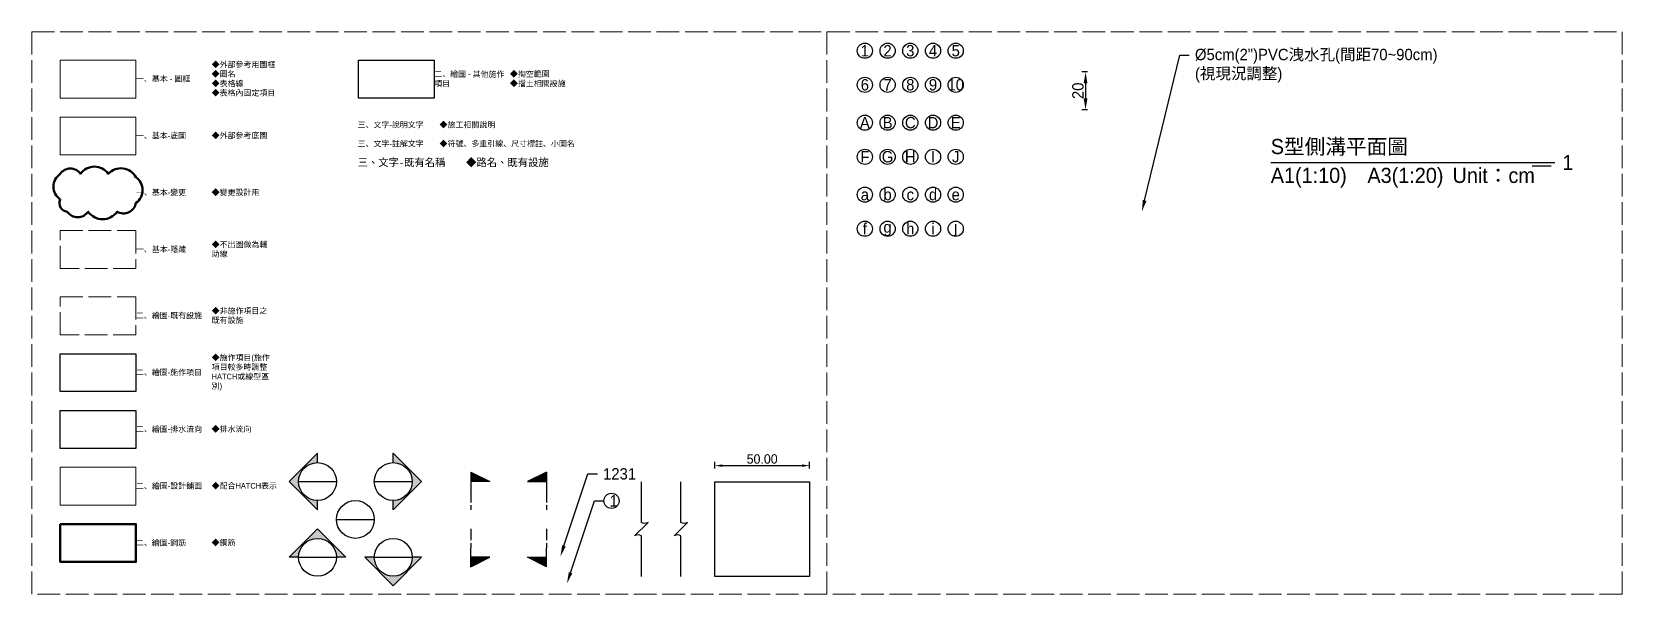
# Model space of a CAD drawing. Extents: x -2931 to 4779, y -2120 to 304.
# Drawn here: x 1044 to 1884, y 7 to 304 of the extents above; entities that cross this region are included whole.
import ezdxf
from ezdxf import colors
from ezdxf.entities.mleader import LeaderData, LeaderLine
from ezdxf.math import Vec2, Vec3

# ---------------------------------------------------------------- set-up
doc = ezdxf.new("R2010")
doc.units = 0
doc.header["$MEASUREMENT"] = 0
doc.linetypes.add('ACAD_ISO02W100', pattern=[15, 12, -3])
for name, color, linetype, lineweight in [('一、1.基本-圖框', 7, 'Continuous', 20), ('一、2.基本-底圖', 8, 'Continuous', 20), ('一、3.基本-變更', 1, 'Continuous', 50), ('二、1.繪圖-既有設施', 8, 'Continuous', 20), ('二、2.繪圖-施作項目', 181, 'Continuous', 30), ('二、3.繪圖-排水流向', 170, 'Continuous', 30), ('二、4.繪圖-設計鋪面', 40, 'Continuous', 20), ('二、5.繪圖-鋼筋', 60, 'Continuous', 50), ('二、6.繪圖-其他施作項目', 35, 'Continuous', 30)]:
    doc.layers.add(name, color=color, linetype=linetype, lineweight=lineweight)
doc.layers.add('一、4.基本-隱藏', color=9, linetype='ACAD_ISO02W100', lineweight=20, plot=False)
for name, color, linetype in [('三、1.文字-說明文字', 2, 'Continuous'), ('三、3.文字-註解文字', 2, 'Continuous'), ('三、4.文字-既有名稱', 8, 'Continuous')]:
    doc.layers.add(name, color=color, linetype=linetype)
doc.styles.add('既有名稱', font='kaiu.ttf', dxfattribs={"height": 4})
doc.styles.add('次圖名(詳圖)', font='MS PGothic.ttf', dxfattribs={"height": 6})
doc.styles.add('註解文字', font='MS PGothic.ttf', dxfattribs={"height": 5})
doc.styles.add('註解文字(詳圖)', font='MS PGothic.ttf', dxfattribs={"height": 6})
doc.styles.add('說明文字', font='MS PGothic.ttf', dxfattribs={"height": 3})
doc.dimstyles.new('註解文字', dxfattribs={"dimtxt": 5, "dimasz": 4, "dimexe": 2, "dimexo": 2.5, "dimgap": 1, "dimtad": 2, "dimzin": 0, "dimdsep": 46, "dimtxsty": '註解文字', "dimcen": 0.1, "dimclrd": 256, "dimclre": 256, "dimclrt": 256, "dimadec": 0, "dimazin": 0, "dimtfac": 1, "dimtofl": 0, "dimtmove": 0, "dimatfit": 3, "dimfxl": 1.5, "dimfxlon": 1, "dimtolj": 1, "dimtzin": 0, "dimlwd": -1, "dimlwe": -1, "dimarcsym": 1})
doc.dimstyles.new('註解文字(詳圖)', dxfattribs={"dimtxt": 6, "dimasz": 6, "dimexe": 2, "dimexo": 5, "dimgap": 1, "dimtad": 2, "dimzin": 0, "dimdsep": 46, "dimtxsty": '註解文字(詳圖)', "dimcen": 0.1, "dimclrd": 256, "dimclre": 256, "dimclrt": 256, "dimadec": 0, "dimazin": 0, "dimtfac": 1, "dimtofl": 0, "dimtmove": 0, "dimatfit": 3, "dimfxl": 1, "dimfxlon": 1, "dimtolj": 1, "dimtzin": 0, "dimlwd": -1, "dimlwe": -1, "dimarcsym": 1})

msp = doc.modelspace()

# ---------------------------------------------------------------- texts
at = {"layer": '一、1.基本-圖框', "char_height": 3, "attachment_point": 4, "style": '說明文字'}
for s, width, gutter_width, insert in [('{\\fMS PGothic|b0|i0|c128|p34;◆外部參考用圖框\\P◆圖名\\P◆表格}線\\P{\\fMS PGothic|b0|i0|c128|p34;◆}表格{\\fPMingLiU|b0|i0|c136|p18;內}固定項目', 35.80343, 15, (1138.868, 278.536)), ('{\\fMS PGothic|b0|i0|c128|p34;一、基本 - 圖框}', 37.92475, 1, (1098.868, 278.536))]:
    msp.add_mtext_dynamic_manual_height_columns(s, width=width, gutter_width=gutter_width, heights=[0], dxfattribs=dict(at, insert=insert))
at = {"layer": '一、2.基本-底圖', "char_height": 3, "attachment_point": 4, "style": '說明文字'}
for s, width, insert in [('{\\fMS PGothic|b0|i0|c128|p34;一、基本-底圖}', 35.05604, (1098.868, 248.536)), ('{\\fMS PGothic|b0|i0|c128|p34;◆外部參考底圖}', 31.67132, (1138.868, 248.536))]:
    msp.add_mtext_dynamic_manual_height_columns(s, width=width, gutter_width=15, heights=[0], dxfattribs=dict(at, insert=insert))
at = {"layer": '一、3.基本-變更', "char_height": 3, "attachment_point": 4, "style": '說明文字'}
for s, width, insert in [('{\\fMS PGothic|b0|i0|c128|p34;一、基本-變更}', 35.53957, (1098.868, 218.536)), ('{\\fMS PGothic|b0|i0|c128|p34;◆變更設計用}', 26.23159, (1138.868, 218.536))]:
    msp.add_mtext_dynamic_manual_height_columns(s, width=width, gutter_width=15, heights=[0], dxfattribs=dict(at, insert=insert))
at = {"layer": '一、4.基本-隱藏', "char_height": 3, "attachment_point": 4, "style": '說明文字'}
for s, width, insert in [('{\\fMS PGothic|b0|i0|c128|p34;◆不出圖做為輔助線}', 32.64664, (1138.868, 188.536)), ('{\\fMS PGothic|b0|i0|c128|p34;一、基本-隱藏}', 42.51711, (1098.868, 188.536))]:
    msp.add_mtext_dynamic_manual_height_columns(s, width=width, gutter_width=15, heights=[0], dxfattribs=dict(at, insert=insert))
at = {"layer": '三、1.文字-說明文字', "insert": (1215.95, 254.243), "char_height": 3, "attachment_point": 4, "style": '說明文字'}
msp.add_mtext_dynamic_manual_height_columns('{\\fMS PGothic|b0|i0|c128|p34;三、文字-\\fPMingLiU|b0|i0|c136|p18;說\\fMS PGothic|b0|i0|c128|p34;明文字\u3000\u3000◆}施工相關{\\fPMingLiU|b0|i0|c136|p18;說}明', width=109.18856, gutter_width=15, heights=[0], dxfattribs=at)
at = {"layer": '三、3.文字-註解文字'}
for s, width, gutter_width, insert, char_height, attachment_point, style in [('1', 8.38231, 30, (1483.868, 293.536), 6, 5, '註解文字(詳圖)'), ('2', 8.38231, 30, (1495.868, 293.536), 6, 5, '註解文字(詳圖)'), ('3', 8.38231, 30, (1507.868, 293.536), 6, 5, '註解文字(詳圖)'), ('4', 8.38231, 30, (1519.868, 293.536), 6, 5, '註解文字(詳圖)'), ('5', 8.38231, 30, (1531.868, 293.536), 6, 5, '註解文字(詳圖)'), ('6', 8.38231, 30, (1483.868, 275.536), 6, 5, '註解文字(詳圖)'), ('7', 8.38231, 30, (1495.868, 275.536), 6, 5, '註解文字(詳圖)'), ('8', 8.38231, 30, (1507.868, 275.536), 6, 5, '註解文字(詳圖)'), ('9', 8.38231, 30, (1519.868, 275.536), 6, 5, '註解文字(詳圖)'), ('10', 8.38231, 30, (1531.868, 275.536), 6, 5, '註解文字(詳圖)'), ('A', 8.38231, 30, (1483.868, 255.536), 6, 5, '註解文字(詳圖)'), ('B', 8.38231, 30, (1495.868, 255.536), 6, 5, '註解文字(詳圖)'), ('C', 8.38231, 30, (1507.868, 255.536), 6, 5, '註解文字(詳圖)'), ('D', 8.38231, 30, (1519.868, 255.536), 6, 5, '註解文字(詳圖)'), ('E', 8.38231, 30, (1531.868, 255.536), 6, 5, '註解文字(詳圖)'), ('{\\fMS PGothic|b0|i0|c128|p34;三、文字-註解文字\u3000\u3000◆符號、多重引線、尺寸標註、小圖名}', 110.73428, 15, (1215.95, 244.243), 3, 4, '說明文字'), ('S型側溝平面圖', 80.61929, 15, (1698.267, 242.505), 8, 4, '次圖名(詳圖)'), ('F', 8.38231, 30, (1483.868, 237.536), 6, 5, '註解文字(詳圖)'), ('G', 8.38231, 30, (1495.868, 237.536), 6, 5, '註解文字(詳圖)'), ('H', 8.38231, 30, (1507.868, 237.536), 6, 5, '註解文字(詳圖)'), ('I', 8.38231, 30, (1519.868, 237.536), 6, 5, '註解文字(詳圖)'), ('J', 8.38231, 30, (1531.868, 237.536), 6, 5, '註解文字(詳圖)'), ('1', 3, 15, (1852.267, 234.505), 8, 4, '次圖名(詳圖)'), ('A1(1:10)\u3000A3(1:20){\\fMS PGothic|b0|i0|c128|p34;^IUnit：cm}', 136.03259, 15, (1698.267, 226.505), 8, 4, '次圖名(詳圖)'), ('a', 8.38231, 30, (1483.868, 217.536), 6, 5, '註解文字(詳圖)'), ('b', 8.38231, 30, (1495.868, 217.536), 6, 5, '註解文字(詳圖)'), ('c', 8.38231, 30, (1507.868, 217.536), 6, 5, '註解文字(詳圖)'), ('d', 8.38231, 30, (1519.868, 217.536), 6, 5, '註解文字(詳圖)'), ('e', 8.38231, 30, (1531.868, 217.536), 6, 5, '註解文字(詳圖)'), ('f', 8.38231, 30, (1483.868, 199.536), 6, 5, '註解文字(詳圖)'), ('g', 8.38231, 30, (1495.868, 199.536), 6, 5, '註解文字(詳圖)'), ('h', 8.38231, 30, (1507.868, 199.536), 6, 5, '註解文字(詳圖)'), ('i', 8.38231, 30, (1519.868, 199.536), 6, 5, '註解文字(詳圖)'), ('j', 8.38231, 30, (1531.868, 199.536), 6, 5, '註解文字(詳圖)')]:
    msp.add_mtext_dynamic_manual_height_columns(s, width=width, gutter_width=gutter_width, heights=[0], dxfattribs=dict(at, insert=insert, char_height=char_height, attachment_point=attachment_point, style=style))
at = {"layer": '三、4.文字-既有名稱', "insert": (1215.95, 234.243), "char_height": 4, "attachment_point": 4, "style": '既有名稱'}
msp.add_mtext_dynamic_manual_height_columns('三、文字-既有名稱\u3000\u3000◆路名、既有設施', width=104.31543, gutter_width=20, heights=[0], dxfattribs=at)
at = {"layer": '二、1.繪圖-既有設施', "char_height": 3, "attachment_point": 4, "style": '說明文字'}
for s, width, insert in [('{\\fMS PGothic|b0|i0|c128|p34;二、繪圖-既有設施}', 38.83369, (1098.868, 153.536)), ('{\\fMS PGothic|b0|i0|c128|p34;◆非施作項目之既有設施}', 32.59781, (1138.868, 153.536))]:
    msp.add_mtext_dynamic_manual_height_columns(s, width=width, gutter_width=15, heights=[0], dxfattribs=dict(at, insert=insert))
at = {"layer": '二、2.繪圖-施作項目', "char_height": 3, "attachment_point": 4, "style": '說明文字'}
for s, width, insert in [('{\\fMS PGothic|b0|i0|c128|p34;◆施作項目(施作項目較多時調整HATCH或線型區別)}', 32.66801, (1138.868, 123.536)), ('{\\fMS PGothic|b0|i0|c128|p34;二、繪圖-施作項目}', 45.60771, (1098.868, 123.536))]:
    msp.add_mtext_dynamic_manual_height_columns(s, width=width, gutter_width=15, heights=[0], dxfattribs=dict(at, insert=insert))
at = {"layer": '二、3.繪圖-排水流向', "char_height": 3, "attachment_point": 4, "style": '說明文字'}
for s, width, insert in [('二、繪圖-排水流向', 66.83656, (1098.868, 93.536)), ('{\\fMS PGothic|b0|i0|c128|p34;◆排水流向}', 69.24082, (1138.868, 93.536))]:
    msp.add_mtext_dynamic_manual_height_columns(s, width=width, gutter_width=15, heights=[0], dxfattribs=dict(at, insert=insert))
at = {"layer": '二、4.繪圖-設計鋪面', "char_height": 3, "attachment_point": 4, "style": '說明文字'}
for s, width, insert in [('{\\fMS PGothic|b0|i0|c128|p34;二、繪圖-}設計{\\fMS PGothic|b0|i0|c128|p34;鋪面}', 35.9805, (1098.868, 63.536)), ('{\\fMS PGothic|b0|i0|c128|p34;◆配合HATCH表示}', 53.90893, (1138.868, 63.536))]:
    msp.add_mtext_dynamic_manual_height_columns(s, width=width, gutter_width=15, heights=[0], dxfattribs=dict(at, insert=insert))
at = {"layer": '二、5.繪圖-鋼筋', "char_height": 3, "attachment_point": 4, "style": '說明文字'}
for s, width, insert in [('{\\fMS PGothic|b0|i0|c128|p34;二、繪圖-}鋼筋', 45.60771, (1098.868, 33.536)), ('{\\fMS PGothic|b0|i0|c128|p34;◆}鋼筋', 32.66801, (1138.868, 33.536))]:
    msp.add_mtext_dynamic_manual_height_columns(s, width=width, gutter_width=15, heights=[0], dxfattribs=dict(at, insert=insert))
at = {"layer": '二、6.繪圖-其他施作項目', "char_height": 3, "attachment_point": 4, "style": '說明文字'}
for s, width, gutter_width, insert in [('二{\\fMS PGothic|b0|i0|c128|p34;、}繪圖{\\fMS PGothic|b0|i0|c128|p34; - }其他施作項目', 37.92475, 1, (1256.419, 278.536)), ('{\\fMS PGothic|b0|i0|c128|p34;◆}掏空範圍\\P{\\fMS PGothic|b0|i0|c128|p34;◆}擋土相關設施', 35.80343, 15, (1296.419, 278.536))]:
    msp.add_mtext_dynamic_manual_height_columns(s, width=width, gutter_width=gutter_width, heights=[0], dxfattribs=dict(at, insert=insert))

# ---------------------------------------------------------------- blocks, each defined once
blk = doc.blocks.new('*D1')
at = {"layer": 'Defpoints', "color": 0, "transparency": 16777216}
for p in [(1454.62, 74.42), (1404.62, 65.9), (1454.62, 65.9)]:
    blk.add_point(p, dxfattribs=at)
at = {"layer": '三、3.文字-註解文字', "transparency": 16777216}
for p, q in [((1404.62, 72.92), (1404.62, 76.42)), ((1454.62, 72.92), (1454.62, 76.42)), ((1408.62, 74.42), (1450.62, 74.42))]:
    blk.add_line(p, q, dxfattribs=at)
for points in [[(1408.62, 75.09), (1408.62, 73.76), (1404.62, 74.42)], [(1450.62, 75.09), (1450.62, 73.76), (1454.62, 74.42)]]:
    blk.add_solid(points, dxfattribs=at)
at = {"layer": '三、3.文字-註解文字', "transparency": 16777216, "insert": (1429.62, 77.92), "char_height": 5, "attachment_point": 5, "style": '註解文字'}
blk.add_mtext('\\A1;50.00', dxfattribs=at)
blk = doc.blocks.new('*D38')
at = {"layer": 'Defpoints', "color": 0, "transparency": 16777216}
for p in [(1620.43, 282.38), (1600.43, 262.38), (1620.43, 262.38)]:
    blk.add_point(p, dxfattribs=at)
at = {"layer": '三、3.文字-註解文字', "transparency": 16777216}
for p, q in [((1601.43, 282.38), (1598.43, 282.38)), ((1600.43, 276.38), (1600.43, 268.38)), ((1601.43, 262.38), (1598.43, 262.38))]:
    blk.add_line(p, q, dxfattribs=at)
for points in [[(1599.43, 276.38), (1601.43, 276.38), (1600.43, 282.38)], [(1599.43, 268.38), (1601.43, 268.38), (1600.43, 262.38)]]:
    blk.add_solid(points, dxfattribs=at)
at = {"layer": '三、3.文字-註解文字', "transparency": 16777216, "insert": (1596.43, 272.38), "char_height": 6, "attachment_point": 5, "rotation": 90, "style": '註解文字(詳圖)'}
blk.add_mtext('\\A1;20', dxfattribs=at)

# ---------------------------------------------------------------- dimensions: what is measured, and where the dimension line sits
at = {"layer": '三、3.文字-註解文字'}
dim = msp.add_linear_dim(base=(1600.432, 262.38), p1=(1620.432, 282.38), p2=(1620.432, 262.38), angle=90, text='20', dimstyle='註解文字(詳圖)', dxfattribs=at)
dim.commit()
dim.dimension.update_dxf_attribs({"geometry": '*D38', "text_midpoint": (1596.432, 272.38)})
dim = msp.add_linear_dim(base=(1454.619, 74.422), p1=(1404.619, 65.903), p2=(1454.619, 65.903), dimstyle='註解文字', dxfattribs=at)
dim.commit()
dim.dimension.update_dxf_attribs({"geometry": '*D1', "text_midpoint": (1429.619, 77.922)})

# ---------------------------------------------------------------- hatches: boundary and pattern name
at = {"layer": '三、3.文字-註解文字'}
h = msp.add_hatch(color=256, dxfattribs=at)
h.dxf.hatch_style = 1
h.paths.add_polyline_path([(1194.775, 81.02), (1179.775, 66.02), (1194.775, 51.02), (1194.775, 56.02, -0.4142136), (1184.775, 66.02, -0.4142136), (1194.775, 76.02)])
h = msp.add_hatch(color=256, dxfattribs=at)
h.dxf.hatch_style = 1
h.paths.add_polyline_path([(1234.775, 81.02), (1234.775, 76.02, -0.4142136), (1244.775, 66.02, -0.4142136), (1234.775, 56.02), (1234.775, 51.02), (1249.775, 66.02)])
h = msp.add_hatch(color=256, dxfattribs=at)
h.dxf.hatch_style = 1
h.paths.add_polyline_path([(1285.718, 66.02), (1275.718, 71.02), (1275.718, 66.02)])
h = msp.add_hatch(color=256, dxfattribs=at)
h.dxf.hatch_style = 1
h.paths.add_polyline_path([(1315.718, 66.02), (1315.718, 71.02), (1305.718, 66.02)])
h = msp.add_hatch(color=256, dxfattribs=at)
h.dxf.hatch_style = 1
h.paths.add_polyline_path([(1204.775, 26.02), (1209.775, 26.02), (1194.775, 41.02), (1179.775, 26.02), (1184.775, 26.02, -1)])
h = msp.add_hatch(color=256, dxfattribs=at)
h.dxf.hatch_style = 1
h.paths.add_polyline_path([(1224.775, 26.02), (1219.775, 26.02), (1234.775, 11.02), (1249.775, 26.02), (1244.775, 26.02, -1)])
h = msp.add_hatch(color=256, dxfattribs=at)
h.dxf.hatch_style = 1
h.paths.add_polyline_path([(1285.718, 26.02), (1275.718, 26.02), (1275.718, 20.994)])
h = msp.add_hatch(color=256, dxfattribs=at)
h.dxf.hatch_style = 1
h.paths.add_polyline_path([(1305.718, 26.02), (1315.718, 21.02), (1315.718, 26.02)])

# ---------------------------------------------------------------- linework, layer by layer
at = {"layer": '一、1.基本-圖框'}
msp.add_lwpolyline([(1058.868, 288.536), (1098.868, 288.536), (1098.868, 268.536), (1058.868, 268.536)], close=True, dxfattribs=at)
at = {"layer": '一、2.基本-底圖'}
msp.add_lwpolyline([(1058.868, 258.536), (1098.868, 258.536), (1098.868, 238.536), (1058.868, 238.536)], close=True, dxfattribs=at)
at = {"layer": '一、3.基本-變更'}
msp.add_lwpolyline([(1058.868, 228.536, 0.5205671), (1058.868, 215.008, 0.5205671), (1062.587, 208.536, 0.5205671), (1073.683, 208.536, 0.5205671), (1088.912, 208.536, 0.5205671), (1098.868, 213.133, 0.5205671), (1098.868, 226.707, 0.5205671), (1084.279, 228.536, 0.5205671), (1069.596, 228.536, 0.5205671)], format="xyb", close=True, dxfattribs=at)
at = {"layer": '一、4.基本-隱藏'}
for points in [[(1043.868, 303.536), (1463.868, 303.536), (1463.868, 6.536), (1043.868, 6.536)], [(1463.868, 303.536), (1883.868, 303.536), (1883.868, 6.536), (1463.868, 6.536)], [(1058.868, 198.536), (1098.868, 198.536), (1098.868, 178.536), (1058.868, 178.536)]]:
    msp.add_lwpolyline(points, close=True, dxfattribs=at)
at = {"layer": '三、3.文字-註解文字'}
for points in [[(1698.267, 234.505), (1848.267, 234.505)], [(1846.267, 232.505), (1836.267, 232.505)], [(1194.775, 76.02), (1194.775, 81.02), (1179.775, 66.02), (1194.775, 51.02), (1194.775, 56.02)], [(1234.775, 76.02), (1234.775, 81.02), (1249.775, 66.02), (1234.775, 51.02), (1234.775, 56.02)], [(1275.718, 71.02), (1275.718, 61.02)], [(1275.718, 71.02), (1285.718, 66.02), (1275.718, 66.02)], [(1315.718, 71.02), (1305.718, 66.02), (1315.718, 66.02)], [(1315.718, 71.02), (1315.718, 61.02)], [(1184.775, 66.02), (1204.775, 66.02)], [(1224.775, 66.02), (1244.775, 66.02)], [(1204.775, 46.02), (1224.775, 46.02)], [(1184.775, 26.02), (1179.775, 26.02), (1194.775, 41.02), (1209.775, 26.02), (1204.775, 26.02)], [(1184.775, 26.02), (1204.775, 26.02)], [(1224.775, 26.02), (1219.775, 26.02), (1234.775, 11.02), (1249.775, 26.02), (1244.775, 26.02)], [(1224.775, 26.02), (1244.775, 26.02)], [(1275.718, 21.02), (1275.718, 31.02)], [(1275.771, 21.02), (1285.718, 26.02), (1275.718, 26.02)], [(1315.718, 21.02), (1305.718, 26.02), (1315.718, 26.02)], [(1315.718, 21.02), (1315.718, 31.02)]]:
    msp.add_lwpolyline(points, dxfattribs=at)
at = {"layer": '三、3.文字-註解文字', "linetype": 'ACAD_ISO02W100', "ltscale": 0.5}
for points in [[(1275.718, 61.02), (1275.718, 51.02)], [(1315.718, 61.02), (1315.718, 51.02)], [(1275.718, 41.02), (1275.718, 31.02)], [(1315.718, 41.02), (1315.718, 31.02)]]:
    msp.add_lwpolyline(points, dxfattribs=at)
at = {"layer": '三、3.文字-註解文字'}
for points in [[(1365.812, 15.893), (1365.812, 37.358, 0.2828427), (1362.277, 37.358), (1369.348, 44.429, -0.2828427), (1365.812, 44.429), (1365.812, 65.893)], [(1386.633, 15.893), (1386.633, 37.358, 0.2828427), (1383.098, 37.358), (1390.169, 44.429, -0.2828427), (1386.633, 44.429), (1386.633, 65.893)]]:
    msp.add_lwpolyline(points, format="xyb", dxfattribs=at)
for centre, radius in [((1483.868, 293.536), 4), ((1495.868, 293.536), 4), ((1507.868, 293.536), 4), ((1519.868, 293.536), 4), ((1531.868, 293.536), 4), ((1483.868, 275.536), 4), ((1495.868, 275.536), 4), ((1507.868, 275.536), 4), ((1519.868, 275.536), 4), ((1531.868, 275.536), 4), ((1483.868, 255.536), 4), ((1495.868, 255.536), 4), ((1507.868, 255.536), 4), ((1519.868, 255.536), 4), ((1531.868, 255.536), 4), ((1483.868, 237.536), 4), ((1495.868, 237.536), 4), ((1507.868, 237.536), 4), ((1519.868, 237.536), 4), ((1531.868, 237.536), 4), ((1483.868, 217.536), 4), ((1495.868, 217.536), 4), ((1507.868, 217.536), 4), ((1519.868, 217.536), 4), ((1531.868, 217.536), 4), ((1483.868, 199.536), 4), ((1495.868, 199.536), 4), ((1507.868, 199.536), 4), ((1519.868, 199.536), 4), ((1531.868, 199.536), 4), ((1194.775, 66.02), 10), ((1234.775, 66.02), 10), ((1350.056, 55.844), 4), ((1214.775, 46.02), 10), ((1194.775, 26.02), 10), ((1234.775, 26.02), 10)]:
    msp.add_circle(centre, radius, dxfattribs=at)
at = {"layer": '二、1.繪圖-既有設施', "linetype": 'ACAD_ISO02W100'}
msp.add_lwpolyline([(1058.868, 163.536), (1098.868, 163.536), (1098.868, 143.536), (1058.868, 143.536)], close=True, dxfattribs=at)
at = {"layer": '二、2.繪圖-施作項目'}
for points in [[(1058.868, 133.536), (1098.868, 133.536), (1098.868, 113.536), (1058.868, 113.536)], [(1404.619, 65.903), (1454.619, 65.903), (1454.619, 15.903), (1404.619, 15.903)]]:
    msp.add_lwpolyline(points, close=True, dxfattribs=at)
at = {"layer": '二、3.繪圖-排水流向'}
msp.add_lwpolyline([(1058.868, 103.536), (1098.868, 103.536), (1098.868, 83.536), (1058.868, 83.536)], close=True, dxfattribs=at)
at = {"layer": '二、4.繪圖-設計鋪面'}
msp.add_lwpolyline([(1058.868, 73.536), (1098.868, 73.536), (1098.868, 53.536), (1058.868, 53.536)], close=True, dxfattribs=at)
at = {"layer": '二、5.繪圖-鋼筋'}
msp.add_lwpolyline([(1058.868, 43.536), (1098.868, 43.536), (1098.868, 23.536), (1058.868, 23.536)], close=True, dxfattribs=at)
at = {"layer": '二、6.繪圖-其他施作項目'}
msp.add_lwpolyline([(1216.419, 288.536), (1256.419, 288.536), (1256.419, 268.536), (1216.419, 268.536)], close=True, dxfattribs=at)

msp.set_redraw_order([(e.dxf.handle, doc.entitydb.next_handle()) for e in msp.query("TEXT MTEXT ATTDEF DIMENSION ARC_DIMENSION")])  # texts and dimensions are drawn at this point

# ---------------------------------------------------------------- leaders
at = {"layer": '三、3.文字-註解文字'}
ml = msp.add_multileader_mtext('Standard', dxfattribs=at)
ml.set_content('{\\fMS PGothic|b0|i0|c128|p34;%%C5cm}(2")PVC洩水孔(間距70~90cm)\\P(視現況調整)', color=256, style='註解文字(詳圖)')
ml.set_leader_properties(color=144, linetype='ByLayer', lineweight=-1)
ml.build(insert=Vec2(0, 0))
ml.multileader.update_dxf_attribs({"dogleg_length": 5, "arrow_head_size": 6})
ctx = ml.context
ctx.base_point, ctx.char_height, ctx.arrow_head_size, ctx.landing_gap_size, ctx.plane_origin = Vec3(1655.22, 291.164), 6, 6, 3, Vec3(1630.22, 208.664)
notes = []
notes.append((ctx, [(0, (1, 1, 0), (1650.22, 291.164), (1, 0), 5, [(0, [(1630.22, 208.664)], 0, [])])]))
ctx.mtext.insert, ctx.mtext.flow_direction = Vec3(1658.22, 294.556), 5
ml = msp.add_multileader_mtext('Standard', dxfattribs=at)
ml.set_content('1231', color=256, style='註解文字(詳圖)')
ml.set_leader_properties(color=144, linetype='ByLayer', lineweight=-1)
ml.build(insert=Vec2(0, 0))
ml.multileader.update_dxf_attribs({"dogleg_length": 5, "arrow_head_size": 6})
ctx = ml.context
ctx.base_point, ctx.char_height, ctx.arrow_head_size, ctx.landing_gap_size, ctx.plane_origin = Vec3(1342.579, 70.087), 6, 6, 3, Vec3(1308.683, 27.826)
notes.append((ctx, [(0, (1, 1, 0), (1337.579, 70.087), (1, 0), 5, [(0, [(1323.052, 26.424)], 0, [])])]))
ctx.mtext.insert, ctx.mtext.flow_direction = Vec3(1345.579, 73.087), 5
ml = msp.add_multileader_mtext('Standard', dxfattribs=at)
ml.set_content('{\\fMS PGothic|b0|i0|c128|p34;1}', color=256, style='註解文字(詳圖)')
ml.set_leader_properties(color=144, linetype='ByLayer', lineweight=-1)
ml.build(insert=Vec2(0, 0))
ml.multileader.update_dxf_attribs({"dogleg_length": 5, "arrow_head_size": 6})
ctx = ml.context
ctx.base_point, ctx.char_height, ctx.arrow_head_size, ctx.landing_gap_size, ctx.plane_origin = Vec3(1346.056, 55.844), 6, 6, 3, Vec3(1312.159, 13.582)
notes.append((ctx, [(0, (1, 1, 0), (1341.056, 55.844), (1, 0), 5, [(0, [(1326.528, 12.18)], 0, [])])]))
ctx.mtext.insert, ctx.mtext.flow_direction = Vec3(1349.056, 58.844), 5
for ctx, leaders in notes:
    for number, flags, end, landing, length, lines in leaders:
        leader = LeaderData()
        leader.index, (leader.has_last_leader_line, leader.has_dogleg_vector, leader.attachment_direction) = number, flags
        leader.last_leader_point, leader.dogleg_vector, leader.dogleg_length = Vec3(end), Vec3(landing), length
        for number, points, colour, breaks in lines:
            line = LeaderLine()
            line.index, line.vertices, line.color, line.breaks = number, Vec3.list(points), colors.encode_raw_color(colour), breaks
            leader.lines.append(line)
        ctx.leaders.append(leader)

doc.saveas('drawing.dxf')
